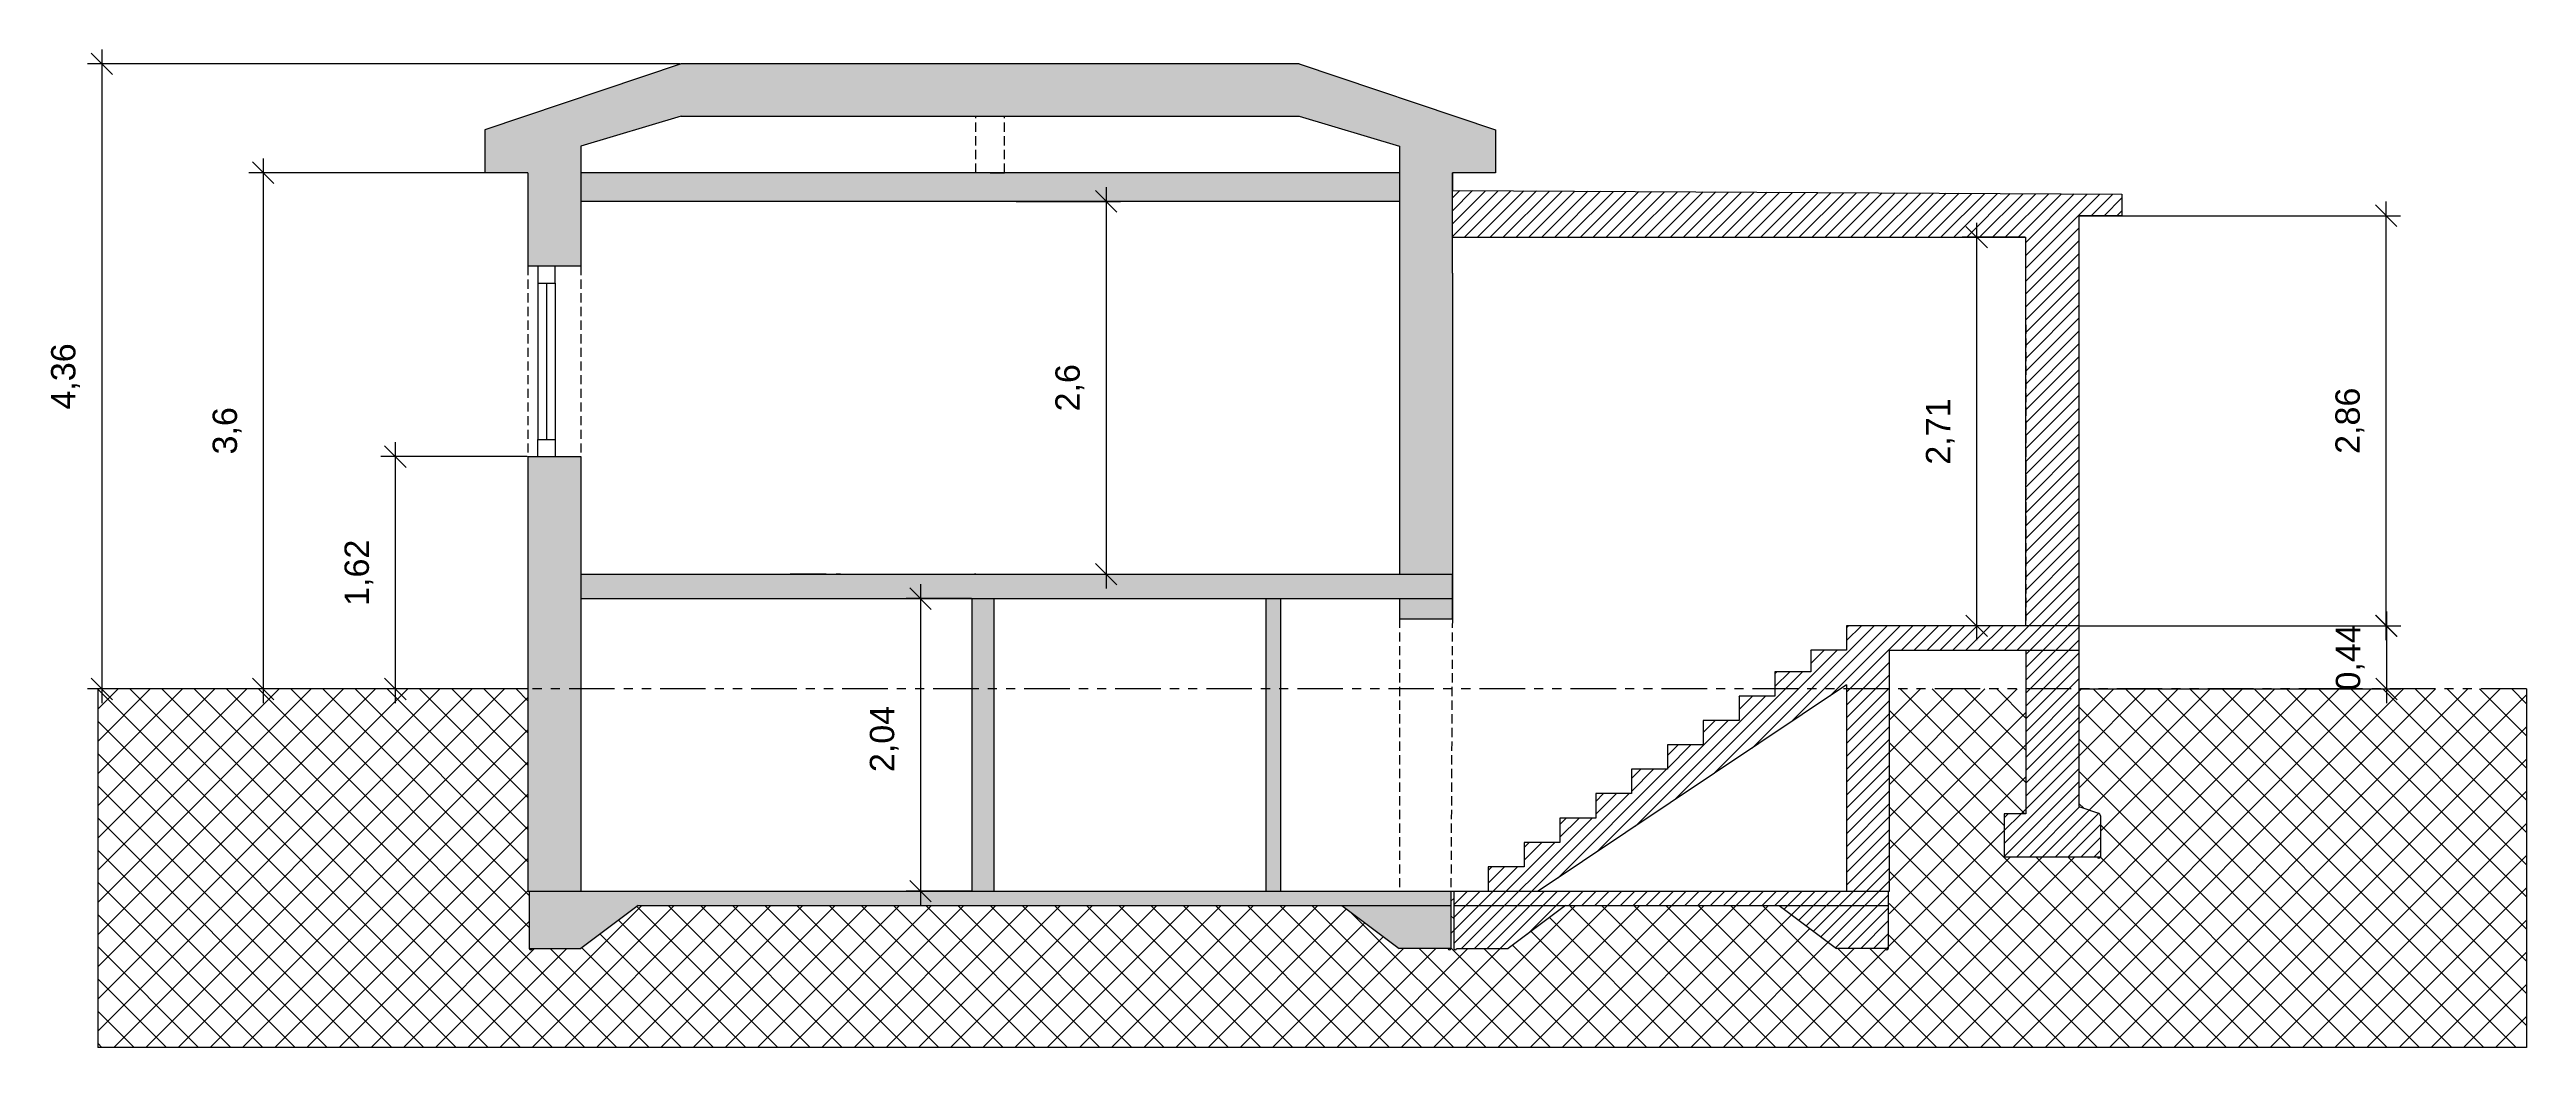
# Model space of a CAD drawing. Header units: millimetres. Extents: x -50011 to 90899, y -58634 to 500399.
# Drawn here: x 38760 to 56036, y 9390 to 16349 of the extents above; entities that cross this region are included whole.
import ezdxf

# ---------------------------------------------------------------- set-up
doc = ezdxf.new("R2010")
doc.units = ezdxf.units.MM
doc.linetypes.add('HIDDEN', pattern=[9.525, 6.35, -3.175])
doc.linetypes.add('PHANTOM2', pattern=[31.75, 15.875, -3.175, 3.175, -3.175, 3.175, -3.175])
doc.layers.get('0').update_dxf_attribs({"color": 1})
doc.layers.add('Grundritningar', color=1, linetype='Continuous')
doc.layers.add('Mått', color=4, linetype='Continuous')
doc.styles.get("Standard").update_dxf_attribs({"font": 'Arial.ttf', "height": 170})
doc.dimstyles.new('Egen dimension', dxfattribs={"dimscale": 10, "dimtxt": 2.5, "dimasz": 15, "dimexe": 10, "dimexo": 0.625, "dimgap": 15, "dimtad": 1, "dimlfac": 0.001, "dimtxsty": 'Standard', "dimblk": 'OBLIQUE', "dimblk1": 'OBLIQUE', "dimblk2": 'OBLIQUE', "dimcen": 20, "dimdle": 10, "dimadec": 0, "dimazin": 0, "dimtfac": 1, "dimtmove": 0, "dimatfit": 3, "dimldrblk": 'OPEN90', "dimfxl": 1, "dimarcsym": 0})
doc.dimstyles.new('ISO-25', dxfattribs={"dimscale": 10, "dimtxt": 2.5, "dimasz": 15, "dimexe": 10, "dimexo": 0.625, "dimgap": 15, "dimtad": 1, "dimlfac": 0.001, "dimtxsty": 'Standard', "dimblk": 'OBLIQUE', "dimblk1": 'OBLIQUE', "dimblk2": 'OBLIQUE', "dimcen": 20, "dimdle": 10, "dimadec": 0, "dimazin": 0, "dimtfac": 1, "dimtmove": 0, "dimatfit": 3, "dimldrblk": 'OPEN90', "dimfxl": 1, "dimarcsym": 0})

# ---------------------------------------------------------------- blocks, each defined once
blk = doc.blocks.new('_Oblique')
at = {"color": 0, "linetype": 'ByBlock', "lineweight": -2}
blk.add_line((-0.5, -0.5), (0.5, 0.5), dxfattribs=at)
blk = doc.blocks.new('*D221')
at = {"layer": 'Defpoints', "color": 0, "transparency": 16777216}
for p in [(45196, 12520), (44835, 10480), (45196, 10480)]:
    blk.add_point(p, dxfattribs=at)
at = {"layer": 'Mått', "color": 0, "lineweight": -2, "transparency": 16777216}
for p, q in [((44835, 12620), (44835, 10380)), ((45190, 12520), (44735, 12520)), ((45190, 10480), (44735, 10480))]:
    blk.add_line(p, q, dxfattribs=at)
at = {"layer": 'Mått', "color": 0, "lineweight": -2, "transparency": 16777216, "xscale": 150, "yscale": 150, "zscale": 150}
for p, rotation in [((44835, 12520), 90), ((44835, 10480), 270)]:
    blk.add_blockref('_Oblique', p, dxfattribs=dict(at, rotation=rotation))
at = {"layer": 'Mått', "color": 0, "transparency": 16777216, "insert": (44582, 11541), "char_height": 170, "attachment_point": 5, "rotation": 90}
blk.add_mtext('2,04', dxfattribs=at)
blk = doc.blocks.new('_Open90')
at = {"color": 0, "linetype": 'ByBlock', "lineweight": -2}
for p, q in [((0, 0), (-1, 0)), ((-0.5, 0.5), (0, 0)), ((0, 0), (-0.5, -0.5))]:
    blk.add_line(p, q, dxfattribs=at)
blk = doc.blocks.new('*D215')
at = {"layer": 'Defpoints', "color": 0, "transparency": 16777216}
for p in [(45496, 15290), (45496, 12690), (46129, 12690)]:
    blk.add_point(p, dxfattribs=at)
at = {"layer": 'Mått', "color": 0, "lineweight": -2, "transparency": 16777216}
for p, q in [((46129, 15390), (46129, 12590)), ((45502, 15290), (46229, 15290)), ((45502, 12690), (46229, 12690))]:
    blk.add_line(p, q, dxfattribs=at)
at = {"layer": 'Mått', "color": 0, "lineweight": -2, "transparency": 16777216, "xscale": 150, "yscale": 150, "zscale": 150}
for p, rotation in [((46129, 15290), 90), ((46129, 12690), 270)]:
    blk.add_blockref('_Oblique', p, dxfattribs=dict(at, rotation=rotation))
at = {"layer": 'Mått', "color": 0, "transparency": 16777216, "insert": (45876, 13990), "char_height": 170, "attachment_point": 5, "rotation": 90}
blk.add_mtext('2,6', dxfattribs=at)
blk = doc.blocks.new('*D216')
at = {"layer": 'Defpoints', "color": 0, "transparency": 16777216}
for p in [(52914, 12330), (52914, 11890), (55060, 11890)]:
    blk.add_point(p, dxfattribs=at)
at = {"layer": 'Mått', "color": 0, "lineweight": -2, "transparency": 16777216}
for p, q in [((52920, 12330), (55160, 12330)), ((55060, 12430), (55060, 11790)), ((52920, 11890), (55160, 11890))]:
    blk.add_line(p, q, dxfattribs=at)
at = {"layer": 'Mått', "color": 0, "lineweight": -2, "transparency": 16777216, "xscale": 150, "yscale": 150, "zscale": 150}
for p, rotation in [((55060, 12330), 90), ((55060, 11890), 270)]:
    blk.add_blockref('_Oblique', p, dxfattribs=dict(at, rotation=rotation))
at = {"layer": 'Mått', "color": 0, "transparency": 16777216, "insert": (54807, 12110), "char_height": 170, "attachment_point": 5, "rotation": 90}
blk.add_mtext('0,44', dxfattribs=at)
blk = doc.blocks.new('*D222')
at = {"layer": 'Defpoints', "color": 0, "transparency": 16777216}
for p in [(42096, 13510), (41171, 11890), (42096, 11890)]:
    blk.add_point(p, dxfattribs=at)
at = {"layer": 'Mått', "color": 0, "lineweight": -2, "transparency": 16777216}
for p, q in [((42090, 13510), (41071, 13510)), ((41171, 13610), (41171, 11790)), ((42090, 11890), (41071, 11890))]:
    blk.add_line(p, q, dxfattribs=at)
at = {"layer": 'Mått', "color": 0, "lineweight": -2, "transparency": 16777216, "xscale": 150, "yscale": 150, "zscale": 150}
for p, rotation in [((41171, 13510), 90), ((41171, 11890), 270)]:
    blk.add_blockref('_Oblique', p, dxfattribs=dict(at, rotation=rotation))
at = {"layer": 'Mått', "color": 0, "transparency": 16777216, "insert": (40918, 12700), "char_height": 170, "attachment_point": 5, "rotation": 90}
blk.add_mtext('1,62', dxfattribs=at)
blk = doc.blocks.new('*D217')
at = {"layer": 'Defpoints', "color": 0, "transparency": 16777216}
for p in [(43165, 16249), (39124, 11890), (42096, 11890)]:
    blk.add_point(p, dxfattribs=at)
at = {"layer": 'Mått', "color": 0, "lineweight": -2, "transparency": 16777216}
for p, q in [((43159, 16249), (39024, 16249)), ((39124, 16349), (39124, 11790)), ((42090, 11890), (39024, 11890))]:
    blk.add_line(p, q, dxfattribs=at)
at = {"layer": 'Mått', "color": 0, "lineweight": -2, "transparency": 16777216, "xscale": 150, "yscale": 150, "zscale": 150}
for p, rotation in [((39124, 16249), 90), ((39124, 11890), 270)]:
    blk.add_blockref('_Oblique', p, dxfattribs=dict(at, rotation=rotation))
at = {"layer": 'Mått', "color": 0, "transparency": 16777216, "insert": (38871, 14069), "char_height": 170, "attachment_point": 5, "rotation": 90}
blk.add_mtext('4,36', dxfattribs=at)
blk = doc.blocks.new('*D218')
at = {"layer": 'Defpoints', "color": 0, "transparency": 16777216}
for p in [(42096, 15490), (40250, 11890), (42096, 11890)]:
    blk.add_point(p, dxfattribs=at)
at = {"layer": 'Mått', "color": 0, "lineweight": -2, "transparency": 16777216}
for p, q in [((40250, 15590), (40250, 11790)), ((42090, 15490), (40150, 15490)), ((42090, 11890), (40150, 11890))]:
    blk.add_line(p, q, dxfattribs=at)
at = {"layer": 'Mått', "color": 0, "lineweight": -2, "transparency": 16777216, "xscale": 150, "yscale": 150, "zscale": 150}
for p, rotation in [((40250, 15490), 90), ((40250, 11890), 270)]:
    blk.add_blockref('_Oblique', p, dxfattribs=dict(at, rotation=rotation))
at = {"layer": 'Mått', "color": 0, "transparency": 16777216, "insert": (39998, 13690), "char_height": 170, "attachment_point": 5, "rotation": 90}
blk.add_mtext('3,6', dxfattribs=at)
blk = doc.blocks.new('*D219')
at = {"layer": 'Defpoints', "color": 0, "ltscale": 100, "transparency": 16777216}
for p in [(52914, 15190), (55057, 15190), (52914, 12330)]:
    blk.add_point(p, dxfattribs=at)
at = {"layer": 'Mått', "color": 0, "lineweight": -2, "ltscale": 100, "transparency": 16777216}
for p, q in [((55057, 12230), (55057, 15290)), ((52920, 15190), (55157, 15190)), ((52920, 12330), (55157, 12330))]:
    blk.add_line(p, q, dxfattribs=at)
at = {"layer": 'Mått', "color": 0, "lineweight": -2, "ltscale": 100, "transparency": 16777216, "xscale": 150, "yscale": 150, "zscale": 150}
for p, rotation in [((55057, 15190), 90), ((55057, 12330), 270)]:
    blk.add_blockref('_Oblique', p, dxfattribs=dict(at, rotation=rotation))
at = {"layer": 'Mått', "color": 0, "ltscale": 100, "transparency": 16777216, "insert": (54804, 13760), "char_height": 170, "attachment_point": 5, "rotation": 90}
blk.add_mtext('2,86', dxfattribs=at)
blk = doc.blocks.new('*D220')
at = {"layer": 'Defpoints', "color": 0, "ltscale": 100, "transparency": 16777216}
for p in [(52544, 15040), (52201, 12330), (52544, 12330)]:
    blk.add_point(p, dxfattribs=at)
at = {"layer": 'Mått', "color": 0, "lineweight": -2, "ltscale": 100, "transparency": 16777216}
for p, q in [((52538, 15040), (52101, 15040)), ((52201, 15140), (52201, 12230)), ((52538, 12330), (52101, 12330))]:
    blk.add_line(p, q, dxfattribs=at)
at = {"layer": 'Mått', "color": 0, "lineweight": -2, "ltscale": 100, "transparency": 16777216, "xscale": 150, "yscale": 150, "zscale": 150}
for p, rotation in [((52201, 15040), 90), ((52201, 12330), 270)]:
    blk.add_blockref('_Oblique', p, dxfattribs=dict(at, rotation=rotation))
at = {"layer": 'Mått', "color": 0, "ltscale": 100, "transparency": 16777216, "insert": (51948, 13685), "char_height": 170, "attachment_point": 5, "rotation": 90}
blk.add_mtext('2,71', dxfattribs=at)

msp = doc.modelspace()

# ---------------------------------------------------------------- hatches: boundary and pattern name
at = {"layer": 'Grundritningar', "ltscale": 100}
h = msp.add_hatch(color=256, dxfattribs=at)
h.dxf.hatch_style = 1
h.paths.add_polyline_path([(47475.702, 16248.791), (43165.152, 16248.791), (41795.931, 15789.791), (41795.931, 15489.791), (42095.931, 15489.791), (42095.931, 14839.791), (42165.931, 14839.791), (42465.931, 14839.791), (42465.931, 15675.971), (43165.152, 15883.791), (47475.702, 15883.791), (48174.924, 15675.971), (48174.924, 14839.791), (48174.924, 14789.791), (48174.924, 12689.791), (48544.087, 12689.791), (48544.087, 14789.791), (48544.087, 15489.791), (48844.924, 15489.791), (48844.924, 15789.791)])
h.paths.add_polyline_path([(48544.087, 12689.791), (42465.931, 12689.791), (42465.931, 12519.791), (48544.087, 12519.791)])
h.paths.add_polyline_path([(48544.087, 12519.791), (48174.924, 12519.791), (48174.924, 12379.791), (48544.087, 12379.791)])
h.paths.add_polyline_path([(47345.931, 12519.791), (47245.931, 12519.791), (47245.931, 11889.791), (47345.931, 11889.791)])
h.paths.add_polyline_path([(47345.931, 11889.791), (47245.931, 11889.791), (47245.931, 10479.791), (47345.931, 10479.791)])
h.paths.add_polyline_path([(45345.931, 11889.791), (45195.931, 11889.791), (45195.931, 10479.791), (45345.931, 10479.791)])
h.paths.add_polyline_path([(45345.931, 12519.791), (45195.931, 12519.791), (45195.931, 11889.791), (45345.931, 11889.791)])
h.paths.add_polyline_path([(42465.931, 13509.791), (42095.931, 13509.791), (42095.931, 12689.791), (42095.931, 11889.791), (42465.931, 11889.791)])
h.paths.add_polyline_path([(42465.931, 11889.791), (42095.931, 11889.791), (42095.931, 10479.791), (42105.931, 10479.791), (42465.931, 10479.791)])
h.paths.add_polyline_path([(42865.931, 10379.791), (48534.087, 10379.791), (48534.087, 10479.791), (42105.931, 10479.791), (42105.931, 10379.791), (42105.931, 10079.791), (42465.931, 10079.791)])
h.paths.add_polyline_path([(48534.087, 10379.791), (47774.087, 10379.791), (48174.087, 10079.791), (48534.087, 10079.791)])
h.paths.add_polyline_path([(48174.924, 15489.791), (42465.931, 15489.791), (42465.931, 15289.791), (48174.924, 15289.791)], flags=17)
h = msp.add_hatch(dxfattribs=at)
h.set_pattern_fill('ANSI31', color=256, scale=20)
h.set_pattern_definition([(45, (-10, 14175.573), (-44.90128, 44.90128), [])])
h.paths.add_polyline_path([(48544.087, 15365.791), (48544.087, 15039.791), (52544.087, 15039.791), (52544.087, 12329.791), (52914.087, 12329.791), (52914.087, 15189.791), (53214.087, 15189.791), (53214.087, 15339.791)])
h.paths.add_polyline_path([(52544.087, 11019.791), (52394.087, 11019.791), (52394.087, 10719.791), (53064.087, 10719.791), (53064.087, 11005.376, 0.322822806), (53050.412, 11024.349), (52914.087, 11069.791), (52914.087, 11889.791), (52544.087, 11889.791)])
h.paths.add_polyline_path([(52544.087, 12159.791), (52544.087, 11889.791), (52914.087, 11889.791), (52914.087, 12159.791)])
h.paths.add_polyline_path([(52544.087, 12329.791), (51294.087, 12329.791), (51294.087, 12159.791), (51044.087, 12159.791), (51044.087, 12009.791), (50794.087, 12009.791), (50794.087, 11889.791), (51251.297, 11889.791), (51294.087, 11918.407), (51294.087, 11889.791), (51594.087, 11889.791), (51594.087, 12159.791), (52914.087, 12159.791), (52914.087, 12329.791)])
h.paths.add_polyline_path([(51594.087, 11889.791), (51294.087, 11889.791), (51294.087, 10479.791), (51594.087, 10479.791)])
h.paths.add_polyline_path([(48554.087, 10479.791), (48554.087, 10379.791), (51584.087, 10379.791), (51584.087, 10479.791), (51294.087, 10479.791)])
h.paths.add_polyline_path([(50824.087, 10379.791), (51224.087, 10079.791), (51584.087, 10079.791), (51584.087, 10379.791)])
h.paths.add_polyline_path([(48554.087, 10379.791), (48554.087, 10079.791, 1), (48574.087, 10079.791), (48934.087, 10079.791), (49334.087, 10379.791)])
h.paths.add_polyline_path([(49044.087, 10649.791), (48794.087, 10649.791), (48794.087, 10479.791), (49142.927, 10479.791), (51251.297, 11889.791), (50794.087, 11889.791), (50794.087, 11839.791), (50544.087, 11839.791), (50544.087, 11669.791), (50294.087, 11669.791), (50294.087, 11499.791), (50044.087, 11499.791), (50044.087, 11329.791), (49794.087, 11329.791), (49794.087, 11159.791), (49544.087, 11159.791), (49544.087, 10989.791), (49294.087, 10989.791), (49294.087, 10819.791), (49044.087, 10819.791)])
h = msp.add_hatch(dxfattribs=at)
h.set_pattern_fill('ANSI37', color=256, scale=50)
h.set_pattern_definition([(45, (-10, 14175.57), (-112.2532, 112.2532), []), (135, (-10, 14175.57), (-112.2532, -112.2532), [])])
h.paths.add_polyline_path([(42105.931, 10479.791), (42095.931, 10479.791), (42095.931, 11889.791), (39095.931, 11889.791), (39095.931, 9389.791), (56035.931, 9389.791), (56035.931, 11889.791), (52914.087, 11889.791), (52914.087, 11069.791), (53050.412, 11024.349, -0.322822806), (53064.087, 11005.376), (53064.087, 10719.791, -1), (53044.087, 10719.791), (52394.087, 10719.791), (52394.087, 11019.791), (52544.087, 11019.791), (52544.087, 11889.791), (51594.087, 11889.791), (51594.087, 10479.791), (51584.087, 10079.791, -1), (51564.087, 10079.791), (51224.087, 10079.791), (50824.087, 10379.791), (49334.087, 10379.791), (48934.087, 10079.791), (48574.087, 10079.791, -1), (48554.087, 10079.791), (48554.087, 10479.791), (48534.087, 10479.791), (48534.087, 10079.791, -1), (48514.087, 10079.791), (48174.087, 10079.791), (47774.087, 10379.791), (42865.931, 10379.791), (42465.931, 10079.791), (42125.931, 10079.791, -1), (42105.931, 10079.791)])
h.paths.add_polyline_path([(54967.622, 11837.687), (54967.622, 12384.215), (54617.326, 12384.215), (54617.326, 11837.687)], flags=9)

# ---------------------------------------------------------------- linework, layer by layer
at = {"layer": 'Grundritningar'}
for p, q in [((43165.152, 16248.791), (41795.931, 15789.791)), ((47475.702, 16248.791), (48844.924, 15789.791)), ((41795.931, 15789.791), (41795.931, 15489.791)), ((43165.152, 15883.791), (42465.931, 15675.971)), ((47475.702, 15883.791), (48174.924, 15675.971)), ((48844.924, 15789.791), (48844.924, 15489.791)), ((42465.931, 15675.971), (42465.931, 14839.791)), ((48174.924, 15675.971), (48174.924, 14839.791)), ((48174.924, 15669.81), (48174.924, 14789.791)), ((42095.931, 15489.791), (41795.931, 15489.791)), ((42095.931, 15489.791), (42095.931, 14839.791)), ((48174.924, 15489.791), (42465.931, 15489.791)), ((45320.024, 15489.791), (45220.024, 15489.791)), ((45320.024, 15489.791), (45420.024, 15489.791)), ((48544.087, 14789.791), (48544.087, 15489.791)), ((48174.924, 15289.791), (42465.931, 15289.791)), ((52914.087, 15189.791), (52914.087, 12329.791)), ((42095.931, 14839.791), (42465.931, 14839.791)), ((42095.931, 14839.791), (42165.931, 14839.791)), ((42165.931, 14839.791), (42165.931, 14719.791)), ((42165.931, 14719.791), (42285.931, 14719.791)), ((42165.931, 14719.791), (42165.931, 13629.791)), ((42225.931, 14719.791), (42225.931, 13629.791)), ((42285.931, 14719.791), (42285.931, 14839.791)), ((42285.931, 14719.791), (42285.931, 13629.791)), ((42095.931, 13509.791), (42095.931, 12689.791)), ((42095.931, 13509.791), (42465.931, 13509.791)), ((42165.931, 13509.791), (42165.931, 13629.791)), ((42165.931, 13629.791), (42285.931, 13629.791)), ((42285.931, 13629.791), (42285.931, 13509.791)), ((42465.931, 13509.791), (42465.931, 10479.791)), ((42095.931, 12689.791), (42095.931, 11889.791)), ((42465.931, 12689.791), (48544.087, 12689.791)), ((44175.931, 12689.791), (43925.931, 12689.791)), ((44126.862, 12689.791), (44136.862, 12689.791)), ((44175.931, 12689.791), (45155.931, 12689.791)), ((44175.931, 12689.791), (44275.931, 12689.791)), ((44275.931, 12689.791), (44245.931, 12689.791)), ((45155.931, 12689.791), (45275.931, 12689.791)), ((45221.405, 12689.791), (45211.405, 12689.791)), ((48544.087, 12379.791), (48544.087, 12689.791)), ((42465.931, 12519.791), (48544.087, 12519.791)), ((45195.931, 10479.791), (45195.931, 12519.791)), ((45345.931, 12519.791), (45345.931, 10479.791)), ((47245.931, 10479.791), (47245.931, 12519.791)), ((47245.931, 12519.791), (47345.931, 12519.791)), ((47345.931, 12519.791), (47345.931, 10479.791)), ((48174.924, 12519.791), (48174.924, 12379.791)), ((51294.087, 12329.791), (51294.087, 12159.791)), ((52914.087, 12329.791), (52544.087, 12329.791)), ((52844.087, 12329.791), (52724.087, 12329.791)), ((52914.087, 12329.791), (52914.087, 11069.791)), ((51294.087, 12159.791), (51044.087, 12159.791)), ((51044.087, 12159.791), (51044.087, 12009.791)), ((51594.087, 10479.791), (51594.087, 12159.791)), ((52544.087, 12159.791), (52544.087, 11889.791)), ((51044.087, 12009.791), (50794.087, 12009.791)), ((50794.087, 12009.791), (50794.087, 11839.791)), ((39095.931, 11889.791), (39095.931, 9389.791)), ((42095.931, 11889.791), (42095.931, 10479.791)), ((51294.087, 11918.407), (49142.927, 10479.791)), ((50794.087, 11839.791), (50544.087, 11839.791)), ((50544.087, 11839.791), (50544.087, 11669.791)), ((51294.087, 11918.407), (51294.087, 10479.791)), ((52544.087, 11889.791), (52544.087, 11019.791)), ((56035.931, 11889.791), (56035.931, 9389.791)), ((50544.087, 11669.791), (50294.087, 11669.791)), ((50294.087, 11669.791), (50294.087, 11499.791)), ((50294.087, 11499.791), (50044.087, 11499.791)), ((50044.087, 11499.791), (50044.087, 11329.791)), ((50044.087, 11329.791), (49794.087, 11329.791)), ((49794.087, 11329.791), (49794.087, 11159.791)), ((49794.087, 11159.791), (49544.087, 11159.791)), ((49544.087, 11159.791), (49544.087, 10989.791)), ((52914.087, 11069.791), (53050.412, 11024.349)), ((49544.087, 10989.791), (49294.087, 10989.791)), ((49294.087, 10989.791), (49294.087, 10819.791)), ((52544.087, 11019.791), (52394.087, 11019.791)), ((52394.087, 11019.791), (52394.087, 10719.791)), ((53064.087, 11005.376), (53064.087, 10719.791)), ((49294.087, 10819.791), (49044.087, 10819.791)), ((52394.087, 10719.791), (53064.087, 10719.791)), ((42095.931, 10479.791), (48544.087, 10479.791)), ((42095.931, 10479.791), (42105.931, 10479.791)), ((42105.931, 10479.791), (42105.931, 10079.791)), ((42105.931, 10479.791), (42105.931, 10379.791)), ((42865.931, 10379.791), (42465.931, 10079.791)), ((42865.931, 10379.791), (48534.087, 10379.791)), ((45345.931, 10479.791), (47245.931, 10479.791)), ((47774.087, 10379.791), (48174.087, 10079.791)), ((48534.087, 10479.791), (48534.087, 10079.791)), ((48554.087, 10479.791), (51294.087, 10479.791)), ((48554.087, 10479.791), (48554.087, 10079.791)), ((48554.087, 10379.791), (51584.087, 10379.791)), ((49334.087, 10379.791), (48934.087, 10079.791)), ((50824.087, 10379.791), (51224.087, 10079.791)), ((51294.087, 10479.791), (51594.087, 10479.791)), ((51584.087, 10479.791), (51584.087, 10079.791)), ((42105.931, 10079.791), (42465.931, 10079.791)), ((48534.087, 10079.791), (48174.087, 10079.791)), ((48574.087, 10079.791), (48934.087, 10079.791)), ((51584.087, 10079.791), (51224.087, 10079.791)), ((56035.931, 9389.791), (39095.931, 9389.791))]:
    msp.add_line(p, q, dxfattribs=at)
at = {"layer": 'Grundritningar', "ltscale": 100}
for p, q in [((47475.702, 16248.791), (43165.152, 16248.791)), ((43165.152, 15883.791), (47475.702, 15883.791)), ((48844.924, 15489.791), (48544.087, 15489.791)), ((48544.087, 15489.791), (48544.087, 15365.791)), ((48544.087, 15365.791), (53214.087, 15339.791)), ((53214.087, 15339.791), (53214.087, 15189.791)), ((48544.087, 15039.791), (52544.087, 15039.791)), ((52544.087, 12329.791), (52544.087, 15039.791)), ((53214.087, 15189.791), (52914.087, 15189.791)), ((48174.924, 14789.791), (48174.924, 12689.791)), ((48544.087, 14789.791), (48544.087, 12689.791)), ((48544.087, 12689.791), (48544.087, 12509.791)), ((48544.087, 12689.791), (48544.087, 12379.791)), ((48174.924, 12379.791), (48544.087, 12379.791)), ((52544.087, 12329.791), (51294.087, 12329.791)), ((51594.087, 12159.791), (52914.087, 12159.791)), ((49044.087, 10819.791), (49044.087, 10649.791)), ((49044.087, 10649.791), (48794.087, 10649.791)), ((48794.087, 10649.791), (48794.087, 10479.791)), ((48534.087, 10479.791), (48554.087, 10479.791))]:
    msp.add_line(p, q, dxfattribs=at)
at = {"layer": 'Grundritningar', "linetype": 'HIDDEN', "ltscale": 10}
for p, q in [((45220.024, 15489.791), (45220.024, 15883.791)), ((45420.831, 15489.791), (45420.831, 15883.791)), ((42095.931, 14839.791), (42095.931, 13509.791)), ((42465.931, 14839.791), (42465.931, 13509.791)), ((52544.087, 14429.791), (52544.087, 12329.791)), ((48174.924, 12379.791), (48174.924, 10479.791)), ((48544.087, 12379.791), (48534.087, 10479.791))]:
    msp.add_line(p, q, dxfattribs=at)
at = {"layer": 'Grundritningar', "linetype": 'PHANTOM2', "ltscale": 20}
msp.add_line((56035.931, 11889.791), (39095.931, 11889.791), dxfattribs=at)
at = {"layer": 'Grundritningar'}
for centre, radius, start, end in [((53044.087, 11005.376), 20, 0, 71.5650512), ((53054.087, 10719.791), 10, 180, 0), ((42115.931, 10079.791), 10, 180, 0), ((48524.087, 10079.791), 10, 180, 0), ((48564.087, 10079.791), 10, 180, 0), ((51574.087, 10079.791), 10, 180, 0)]:
    msp.add_arc(centre, radius, start, end, dxfattribs=at)

# ---------------------------------------------------------------- dimensions: what is measured, and where the dimension line sits
at = {"layer": 'Mått'}
for base, p1, p2, angle, dimstyle, picture, middle in [((39123.621, 11889.791), (43165.152, 16248.791), (42095.931, 11889.791), 90, 'Egen dimension', '*D217', (38871.227, 14069.291)), ((40250.414, 11889.791), (42095.931, 15489.791), (42095.931, 11889.791), 90, 'Egen dimension', '*D218', (39998.02, 13689.791)), ((46128.736, 12689.791), (45495.931, 15289.791), (45495.931, 12689.791), 270, 'ISO-25', '*D215', (45876.342, 13989.791)), ((41170.63, 11889.791), (42095.931, 13509.791), (42095.931, 11889.791), 270, 'ISO-25', '*D222', (40918.236, 12699.791))]:
    dim = msp.add_linear_dim(base=base, p1=p1, p2=p2, angle=angle, dimstyle=dimstyle, dxfattribs=at)
    dim.commit()
    dim.dimension.update_dxf_attribs({"geometry": picture, "text_midpoint": middle})
at = {"layer": 'Mått', "ltscale": 100}
dim = msp.add_linear_dim(base=(55056.569, 15189.791), p1=(52914.087, 12329.791), p2=(52914.087, 15189.791), angle=90, dimstyle='Egen dimension', dxfattribs=at)
dim.commit()
dim.dimension.update_dxf_attribs({"geometry": '*D219', "text_midpoint": (54804.175, 13759.791)})
dim = msp.add_linear_dim(base=(52200.795, 12329.791), p1=(52544.087, 15039.791), p2=(52544.087, 12329.791), angle=90, dimstyle='Egen dimension', dxfattribs=at)
dim.commit()
dim.dimension.update_dxf_attribs({"geometry": '*D220', "text_midpoint": (52200.795, 13684.791), "dimtype": 160})
at = {"layer": 'Mått'}
for base, p1, p2, picture, middle in [((44834.644, 10479.791), (45195.931, 12519.791), (45195.931, 10479.791), '*D221', (44834.644, 11540.719)), ((55059.588, 11889.791), (52914.087, 12329.791), (52914.087, 11889.791), '*D216', (55059.588, 12109.791))]:
    dim = msp.add_linear_dim(base=base, p1=p1, p2=p2, angle=270, dimstyle='ISO-25', dxfattribs=at)
    dim.commit()
    dim.dimension.update_dxf_attribs({"geometry": picture, "text_midpoint": middle, "dimtype": 160})

doc.saveas('drawing.dxf')
